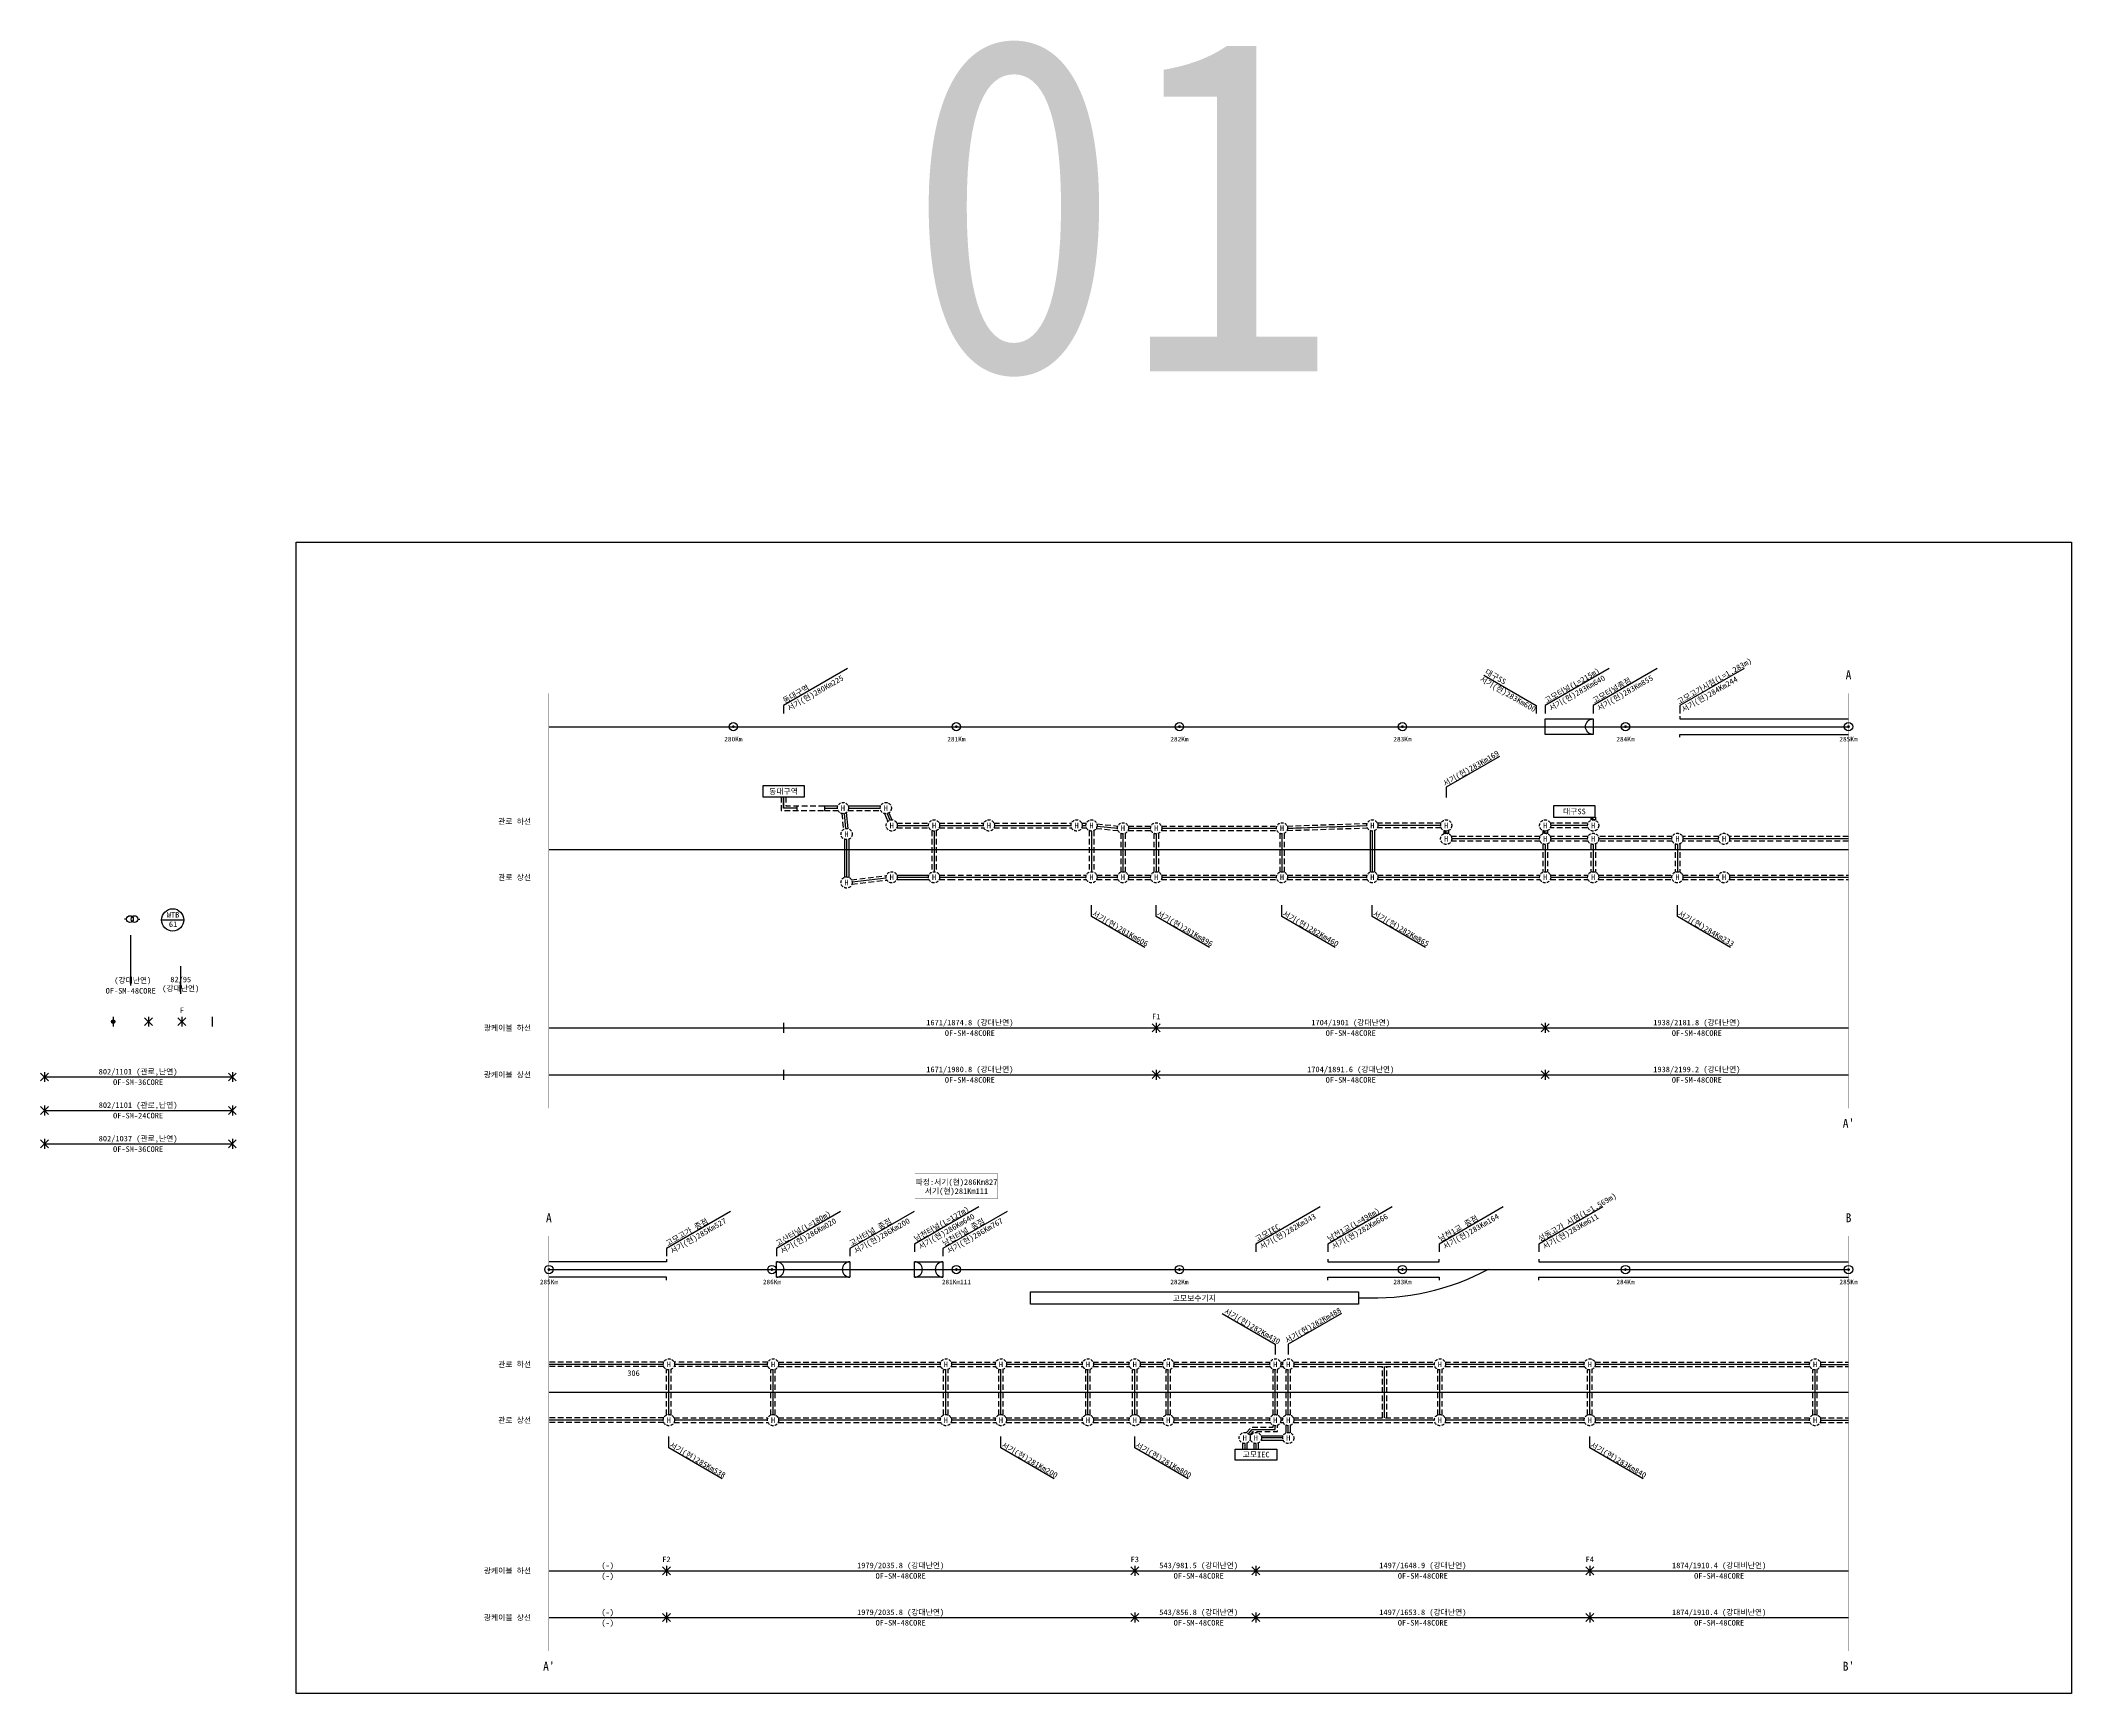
# Model space of a CAD drawing. Extents: x -115 to 796, y 0 to 741.
import ezdxf
from ezdxf.enums import TextEntityAlignment as Align

# ---------------------------------------------------------------- set-up
doc = ezdxf.new("R2010")
doc.units = 0
doc.header["$MEASUREMENT"] = 0
doc.linetypes.add('CENTER', pattern=[50.8, 31.75, -6.35, 6.35, -6.35])
doc.linetypes.add('HIDDEN', pattern=[0.375, 0.25, -0.125])
for name, color, linetype in [('TN-CABL', 4, 'Continuous'), ('TN-MACL', 6, 'Continuous'), ('TN-MACT', 6, 'Continuous'), ('TN-TABL-LIN1', 4, 'Continuous'), ('TN-TABL-LIN2', 1, 'Continuous'), ('TN-TABL-TEX2', 3, 'Continuous'), ('TN-TEXT', 3, 'Continuous'), ('TT-CABL', 4, 'Continuous'), ('TT-LEAL', 1, 'Continuous'), ('TT-LEAT', 3, 'Continuous'), ('TT-SYMB', 6, 'Continuous'), ('TX-BORD', 7, 'Continuous'), ('TX-PAPR', 2, 'Continuous'), ('TZ-BASE', 253, 'Continuous'), ('TZ-CABL', 4, 'Continuous'), ('TZ-LEAL', 253, 'Continuous'), ('TZ-LINE', 1, 'Continuous')]:
    doc.layers.add(name, color=color, linetype=linetype)
doc.layers.add('TX-LINE', color=6, linetype='Continuous', plot=False)
doc.styles.get("Standard").update_dxf_attribs({"font": 'GulimChe.ttf'})
doc.styles.add('SYMBTEXT', font='GulimChe.ttf')
doc.styles.add('굴림체', font='GulimChe.ttf')
doc.linetypes.add('TRACKS', pattern='A,3.81,[130,ltypeshp.shx,S=6.35,R=0,X=0,Y=0],3.81', length=7.62)
doc.linetypes.add('ZIGZAG', pattern='A,0.0001,-0.2,[131,ltypeshp.shx,S=0.2,R=0,X=-0.2,Y=0],-0.4,[131,ltypeshp.shx,S=0.2,R=180,X=0.2,Y=0],-0.2', length=0.8001)

# ---------------------------------------------------------------- blocks, each defined once
blk = doc.blocks.new('XX')
at = {"layer": 'TN-TABL-LIN1'}
for points in [[(-1.77, 1.77), (1.77, -1.77)], [(1.77, 1.77), (-1.77, -1.77)]]:
    blk.add_lwpolyline(points, dxfattribs=at)
blk = doc.blocks.new('TTTW101')
blk.add_line((-6, 0), (6, 0))
blk.add_circle((0, 0), 6)
at = {"style": 'SYMBTEXT'}
for tag, p in [('TTTW_TITLE_1', (0.2, 2.8)), ('TTTW_TITLE_2', (0.2, -2.3))]:
    blk.add_attdef(tag, text='', height=3, dxfattribs=at).set_placement(p, align=Align.MIDDLE_CENTER)

msp = doc.modelspace()

# ---------------------------------------------------------------- hatches: boundary and pattern name
at = {"layer": 'TN-TABL-LIN1'}
h = msp.add_hatch(color=256, dxfattribs=at)
edge = h.paths.add_edge_path()
edge.add_arc((-81.99, 301.07), 0.8, 0, 360)

# ---------------------------------------------------------------- linework, layer by layer
at = {"layer": 'TN-CABL', "linetype": 'ZIGZAG', "ltscale": 5}
for p, q in [((218.57, 401.79), (218.57, 396.79)), ((224.53, 396.79), (218.57, 396.79)), ((442.37, 114.47), (432.87, 114.47))]:
    msp.add_line(p, q, dxfattribs=at)
at = {"layer": 'TN-CABL', "linetype": 'ZIGZAG', "ltscale": 3}
for p, q in [((265.02, 394.36), (266.27, 391.37)), ((425.37, 111.97), (425.37, 109.47)), ((430.37, 111.97), (430.37, 109.47))]:
    msp.add_line(p, q, dxfattribs=at)
at = {"layer": 'TN-CABL', "linetype": 'ByBlock', "ltscale": 10, "flags": 128}
for points in [[(620.47, 437.99), (620.47, 436.74), (696.07, 436.74)], [(620.47, 428.59), (620.47, 429.84), (696.07, 429.84)], [(166.07, 194.67), (166.07, 193.42), (113.37, 193.42)], [(462.67, 194.67), (462.67, 193.42), (512.47, 193.42), (512.47, 194.67)], [(557.17, 194.67), (557.17, 193.42), (696.07, 193.42)], [(166.07, 185.27), (166.07, 186.52), (113.37, 186.52)], [(462.67, 185.27), (462.67, 186.52), (512.47, 186.52), (512.47, 185.27)], [(557.17, 185.27), (557.17, 186.52), (696.07, 186.52)]]:
    msp.add_lwpolyline(points, dxfattribs=at)
at = {"layer": 'TN-CABL', "linetype": 'ByBlock', "ltscale": 10}
for points in [[(560.07, 429.84), (560.07, 436.74)], [(560.07, 436.74), (581.57, 436.74), (581.57, 429.84)], [(581.57, 429.84), (560.07, 429.84)]]:
    msp.add_lwpolyline(points, dxfattribs=at)
msp.add_lwpolyline([(581.57, 429.84, -1), (581.57, 436.74)], format="xyb", dxfattribs=at)
at = {"layer": 'TN-CABL', "linetype": 'HIDDEN', "ltscale": 10, "flags": 128}
for points in [[(217.57, 401.85), (217.57, 395.79), (236.94, 395.79)], [(219.57, 401.85), (219.57, 397.79), (236.94, 397.79)], [(236.94, 397.79), (236.94, 395.79)], [(236.94, 395.79), (242.94, 395.79)], [(244.72, 394.34), (245.4, 387.19)], [(247.52, 395.79), (262.14, 395.79)], [(269.37, 390.01), (283.78, 390.01)], [(269.37, 388.01), (283.78, 388.01)], [(285.07, 386.72), (285.07, 368.08)], [(287.07, 386.72), (287.07, 368.08)], [(288.37, 390.01), (308.38, 390.01)], [(288.37, 388.01), (308.38, 388.01)], [(312.97, 390.01), (347.68, 390.01)], [(312.97, 389.01), (347.68, 389.01)], [(312.97, 388.01), (347.68, 388.01)], [(352.27, 390.01), (354.38, 390.01)], [(352.27, 388.01), (354.38, 388.01)], [(355.67, 386.72), (355.67, 368.08)], [(357.67, 386.72), (357.67, 368.08)], [(358.79, 387.67), (368.48, 386.76)], [(359.06, 389.75), (368.48, 388.76)], [(369.77, 385.47), (369.77, 368.08)], [(371.77, 385.47), (371.77, 368.08)], [(373.07, 388.76), (383.38, 388.76)], [(373.07, 387.76), (383.17, 387.76)], [(373.07, 386.76), (383.38, 386.76)], [(384.67, 385.47), (384.67, 368.08)], [(386.67, 385.47), (386.67, 368.08)], [(387.97, 388.76), (439.78, 388.76)], [(387.97, 386.76), (439.78, 386.76)], [(388.17, 387.76), (439.57, 387.76)], [(441.07, 385.47), (441.07, 368.08)], [(443.07, 385.47), (443.07, 368.08)], [(444.37, 388.76), (480.25, 389.93)], [(444.37, 386.76), (480.34, 387.89)], [(444.57, 387.76), (480.08, 388.93)], [(513.38, 390.01), (484.87, 390.01)], [(513.38, 388.01), (484.87, 388.01)], [(513.38, 389.01), (485.07, 389.01)], [(557.78, 384.01), (517.97, 384.01)], [(557.57, 383.01), (518.17, 383.01)], [(579.07, 390.01), (562.37, 390.01)], [(579.07, 388.01), (562.37, 388.01)], [(579.28, 384.01), (562.37, 384.01)], [(579.07, 383.01), (562.57, 383.01)], [(617.08, 384.01), (583.87, 384.01)], [(616.87, 383.01), (584.07, 383.01)], [(637.98, 384.01), (621.67, 384.01)], [(637.77, 383.01), (621.87, 383.01)], [(696.07, 384.01), (642.57, 384.01)], [(696.07, 383.01), (642.77, 383.01)], [(557.78, 382.01), (517.97, 382.01)], [(559.07, 380.72), (559.07, 368.08)], [(561.07, 380.72), (561.07, 368.08)], [(579.28, 382.01), (562.37, 382.01)], [(580.57, 380.72), (580.57, 368.08)], [(582.57, 380.72), (582.57, 368.08)], [(617.08, 382.01), (583.87, 382.01)], [(618.37, 380.72), (618.37, 368.08)], [(620.37, 380.72), (620.37, 368.08)], [(637.98, 382.01), (621.67, 382.01)], [(696.07, 382.01), (642.57, 382.01)], [(249, 364.71), (264.69, 366.52)], [(249.23, 362.72), (264.92, 364.53)], [(288.37, 366.79), (293.07, 366.79)], [(288.37, 364.79), (293.07, 364.79)], [(293.07, 366.79), (354.38, 366.79)], [(293.07, 365.79), (354.17, 365.79)], [(293.07, 364.79), (354.38, 364.79)], [(358.97, 366.79), (368.48, 366.79)], [(358.97, 364.79), (368.48, 364.79)], [(359.17, 365.79), (368.27, 365.79)], [(373.07, 366.79), (383.38, 366.79)], [(373.07, 364.79), (383.38, 364.79)], [(373.27, 365.79), (383.17, 365.79)], [(387.97, 366.79), (439.78, 366.79)], [(387.97, 364.79), (439.78, 364.79)], [(388.17, 365.79), (439.57, 365.79)], [(444.37, 366.79), (480.28, 366.79)], [(444.37, 364.79), (480.28, 364.79)], [(444.57, 365.79), (480.07, 365.79)], [(484.87, 366.79), (557.78, 366.79)], [(484.87, 364.79), (557.78, 364.79)], [(485.07, 365.79), (557.57, 365.79)], [(562.37, 366.79), (579.28, 366.79)], [(562.37, 364.79), (579.28, 364.79)], [(562.57, 365.79), (579.07, 365.79)], [(583.87, 366.79), (617.08, 366.79)], [(583.87, 364.79), (617.08, 364.79)], [(584.07, 365.79), (616.87, 365.79)], [(621.67, 366.79), (637.98, 366.79)], [(621.67, 364.79), (637.98, 364.79)], [(621.87, 365.79), (637.77, 365.79)], [(642.57, 366.79), (696.07, 366.79)], [(642.57, 364.79), (696.07, 364.79)], [(642.77, 365.79), (696.07, 365.79)], [(164.88, 148.47), (113.37, 148.47)], [(164.88, 146.47), (113.37, 146.47)], [(211.58, 148.47), (169.47, 148.47)], [(211.58, 146.47), (169.47, 146.47)], [(216.17, 148.47), (289.08, 148.47)], [(216.17, 146.47), (289.08, 146.47)], [(293.67, 148.47), (313.75, 148.47)], [(293.67, 146.47), (313.75, 146.47)], [(318.33, 148.47), (352.78, 148.47)], [(318.33, 146.47), (352.78, 146.47)], [(357.37, 148.47), (373.75, 148.47)], [(357.37, 146.47), (373.75, 146.47)], [(378.33, 148.47), (388.78, 148.47)], [(378.33, 146.47), (388.78, 146.47)], [(393.37, 148.47), (436.78, 148.47)], [(393.37, 146.47), (436.78, 146.47)], [(441.37, 148.47), (442.58, 148.47)], [(441.37, 146.47), (442.58, 146.47)], [(447.17, 148.47), (510.58, 148.47)], [(447.17, 146.47), (510.58, 146.47)], [(487.07, 123.47), (487.07, 146.47)], [(489.07, 123.47), (489.07, 146.47)], [(515.17, 148.47), (577.78, 148.47)], [(515.17, 146.47), (577.78, 146.47)], [(582.37, 148.47), (678.78, 148.47)], [(582.37, 146.47), (678.78, 146.47)], [(683.37, 148.47), (696.07, 148.47)], [(683.37, 146.47), (696.07, 146.47)], [(166.17, 124.76), (166.17, 145.18)], [(168.17, 124.76), (168.17, 145.18)], [(212.87, 124.76), (212.87, 145.18)], [(214.87, 124.76), (214.87, 145.18)], [(290.37, 124.76), (290.37, 145.18)], [(292.37, 124.76), (292.37, 145.18)], [(315.07, 124.76), (315.07, 145.18)], [(317.07, 124.76), (317.07, 145.18)], [(354.07, 124.76), (354.07, 145.18)], [(356.07, 124.76), (356.07, 145.18)], [(375.07, 124.76), (375.07, 145.18)], [(377.07, 124.76), (377.07, 145.18)], [(390.07, 124.76), (390.07, 145.18)], [(392.07, 124.76), (392.07, 145.18)], [(438.07, 124.76), (438.07, 145.18)], [(440.07, 124.76), (440.07, 145.18)], [(443.87, 124.76), (443.87, 145.18)], [(445.87, 124.76), (445.87, 145.18)], [(511.87, 124.76), (511.87, 145.18)], [(513.87, 124.76), (513.87, 145.18)], [(579.07, 124.76), (579.07, 145.18)], [(581.07, 124.76), (581.07, 145.18)], [(680.07, 124.76), (680.07, 145.18)], [(682.07, 124.76), (682.07, 145.18)], [(164.88, 123.47), (113.37, 123.47)], [(164.88, 121.47), (113.37, 121.47)], [(169.47, 123.47), (211.58, 123.47)], [(169.47, 121.47), (211.58, 121.47)], [(216.17, 123.47), (289.08, 123.47)], [(216.17, 121.47), (289.08, 121.47)], [(293.67, 123.47), (313.78, 123.47)], [(293.67, 121.47), (313.78, 121.47)], [(318.37, 123.47), (352.78, 123.47)], [(318.37, 121.47), (352.78, 121.47)], [(357.37, 123.47), (373.78, 123.47)], [(357.37, 121.47), (373.78, 121.47)], [(378.37, 123.47), (388.78, 123.47)], [(378.37, 121.47), (388.78, 121.47)], [(393.37, 123.47), (436.78, 123.47)], [(393.37, 121.47), (436.78, 121.47)], [(426.11, 116.86), (428.2, 119.3), (438.07, 119.3), (438.07, 120.18)], [(427.63, 115.56), (429.12, 117.3), (440.07, 117.3), (440.07, 120.18)], [(441.37, 123.47), (442.58, 123.47)], [(441.37, 121.47), (442.58, 121.47)], [(447.17, 123.47), (510.58, 123.47)], [(447.17, 121.47), (510.58, 121.47)], [(515.17, 123.47), (577.78, 123.47)], [(515.17, 121.47), (577.78, 121.47)], [(582.37, 123.47), (678.78, 123.47)], [(582.37, 121.47), (678.78, 121.47)], [(683.37, 123.47), (696.07, 123.47)], [(683.37, 121.47), (696.07, 121.47)]]:
    msp.add_lwpolyline(points, dxfattribs=at)
at = {"layer": 'TN-CABL', "linetype": 'ZIGZAG', "ltscale": 5}
for points in [[(236.94, 396.79), (242.73, 396.79)], [(245.71, 394.33), (246.35, 387.6)], [(247.73, 396.79), (261.93, 396.79)], [(246.84, 382.65), (246.84, 365.95)], [(269.58, 389.01), (283.57, 389.01)], [(286.07, 386.51), (286.07, 368.29)], [(312.97, 389.01), (347.68, 389.01)], [(356.67, 386.51), (356.67, 368.29)], [(370.77, 385.26), (370.77, 368.29)], [(373.07, 387.76), (383.17, 387.76)], [(385.67, 385.26), (385.67, 368.29)], [(388.17, 387.76), (439.57, 387.76)], [(442.07, 385.26), (442.07, 368.29)], [(444.57, 387.76), (480.08, 388.93)], [(482.57, 386.51), (482.57, 368.29)], [(513.38, 389.01), (485.07, 389.01)], [(557.57, 383.01), (518.17, 383.01)], [(579.07, 389.01), (562.57, 389.01)], [(579.07, 383.01), (562.57, 383.01)], [(616.87, 383.01), (584.07, 383.01)], [(637.77, 383.01), (621.87, 383.01)], [(696.07, 383.01), (642.77, 383.01)], [(560.07, 380.51), (560.07, 368.29)], [(581.57, 380.51), (581.57, 368.29)], [(619.37, 380.51), (619.37, 368.29)], [(249.32, 363.74), (264.6, 365.5)], [(293.07, 365.79), (354.17, 365.79)], [(359.17, 365.79), (368.27, 365.79)], [(373.27, 365.79), (383.17, 365.79)], [(388.17, 365.79), (439.57, 365.79)], [(444.57, 365.79), (480.07, 365.79)], [(485.07, 365.79), (557.57, 365.79)], [(562.57, 365.79), (579.07, 365.79)], [(584.07, 365.79), (616.87, 365.79)], [(621.87, 365.79), (637.77, 365.79)], [(642.77, 365.79), (696.07, 365.79)], [(488.07, 123.47), (488.07, 146.47)], [(167.17, 124.97), (167.17, 144.97)], [(213.87, 124.97), (213.87, 144.97)], [(291.37, 124.97), (291.37, 144.97)], [(316.07, 124.97), (316.07, 144.97)], [(355.07, 124.97), (355.07, 144.97)], [(376.07, 124.97), (376.07, 144.97)], [(391.07, 124.97), (391.07, 144.97)], [(439.07, 124.97), (439.07, 144.97)], [(444.87, 124.97), (444.87, 144.97)], [(512.87, 124.97), (512.87, 144.97)], [(580.07, 124.97), (580.07, 144.97)], [(681.07, 124.97), (681.07, 144.97)]]:
    msp.add_lwpolyline(points, dxfattribs=at)
at = {"layer": 'TN-CABL', "ltscale": 10, "flags": 128}
for points in [[(245.84, 382.86), (245.84, 365.74)], [(247.84, 382.86), (247.84, 365.74)], [(269.37, 364.79), (283.78, 364.79)]]:
    msp.add_lwpolyline(points, dxfattribs=at)
at = {"layer": 'TN-CABL', "linetype": 'ByBlock', "ltscale": 10, "flags": 128}
for points in [[(215.37, 193.42), (248.37, 193.42), (248.37, 186.52), (215.37, 186.52)], [(277.37, 193.42), (290.07, 193.42), (290.07, 186.52), (277.37, 186.52)]]:
    msp.add_lwpolyline(points, close=True, dxfattribs=at)
at = {"layer": 'TN-CABL', "linetype": 'ZIGZAG', "ltscale": 3}
msp.add_lwpolyline([(444.87, 116.97), (444.87, 119.97)], dxfattribs=at)
at = {"layer": 'TN-CABL', "linetype": 'ByBlock', "ltscale": 10}
for centre, start, end in [((215.37, 189.97), 270, 90), ((248.37, 189.97), 90, 270), ((277.37, 189.97), 270, 90), ((290.07, 189.97), 90, 270)]:
    msp.add_arc(centre, 3.45, start, end, dxfattribs=at)
at = {"layer": 'TN-MACL', "linetype": 'CENTER', "ltscale": 0.8, "const_width": 0.2}
for points in [[(113.37, 448.29), (113.37, 262.29)], [(696.07, 448.29), (696.07, 262.29)], [(113.37, 204.97), (113.37, 18.97)], [(696.07, 204.97), (696.07, 18.97)]]:
    msp.add_lwpolyline(points, dxfattribs=at)
at = {"layer": 'TN-TABL-LIN1', "linetype": 'HIDDEN', "ltscale": 5}
for centre in [(245.23, 396.79), (264.43, 396.79), (246.84, 385.15), (267.08, 389.01), (286.07, 389.01), (310.67, 389.01), (349.97, 389.01), (356.67, 389.01), (370.77, 387.76), (385.67, 387.76), (442.07, 387.76), (482.57, 389.01), (515.67, 389.01), (515.67, 383.01), (560.07, 389.01), (560.07, 383.01), (581.57, 389.01), (581.57, 383.01), (619.37, 383.01), (640.27, 383.01), (246.84, 363.45), (267.08, 365.79), (286.07, 365.79), (356.67, 365.79), (370.77, 365.79), (385.67, 365.79), (442.07, 365.79), (482.57, 365.79), (560.07, 365.79), (581.57, 365.79), (619.37, 365.79), (640.27, 365.79), (167.17, 147.47), (213.87, 147.47), (291.37, 147.47), (316.04, 147.47), (355.07, 147.47), (376.04, 147.47), (391.07, 147.47), (439.07, 147.47), (444.87, 147.47), (512.87, 147.47), (580.07, 147.47), (681.07, 147.47), (167.17, 122.47), (213.87, 122.47), (291.37, 122.47), (316.07, 122.47), (355.07, 122.47), (376.07, 122.47), (391.07, 122.47), (439.07, 122.47), (444.87, 122.47), (512.87, 122.47), (580.07, 122.47), (681.07, 122.47), (425.37, 114.47), (430.37, 114.47), (444.87, 114.47)]:
    msp.add_circle(centre, 2.5, dxfattribs=at)
at = {"layer": 'TN-TABL-LIN1'}
msp.add_circle((-81.99, 301.07), 0.8, dxfattribs=at)
at = {"layer": 'TN-TABL-LIN2'}
for points in [[(247.33, 459.33), (218.57, 442.73), (218.57, 439.23)], [(532.52, 456.33), (556.07, 442.73), (556.07, 439.23)], [(588.83, 459.33), (560.07, 442.73), (560.07, 439.23)], [(610.33, 459.33), (581.57, 442.73), (581.57, 439.23)], [(649.23, 459.33), (620.47, 442.73), (620.47, 439.23)], [(539.53, 419.96), (515.67, 406.18), (515.67, 401.51)], [(380.53, 334.38), (356.67, 348.16), (356.67, 353.29)], [(409.53, 334.38), (385.67, 348.16), (385.67, 353.29)], [(465.93, 334.38), (442.07, 348.16), (442.07, 353.29)], [(506.43, 334.38), (482.57, 348.16), (482.57, 353.29)], [(643.23, 334.38), (619.37, 348.16), (619.37, 353.29)], [(194.83, 216.01), (166.07, 199.41), (166.07, 195.91)], [(244.13, 216.01), (215.37, 199.41), (215.37, 195.91)], [(277.13, 216.01), (248.37, 199.41), (248.37, 195.91)], [(306.13, 218.01), (277.37, 201.41), (277.37, 197.91)], [(318.83, 216.01), (290.07, 199.41), (290.07, 195.91)], [(459.13, 218.01), (430.37, 201.41), (430.37, 197.91)], [(491.43, 218.01), (462.67, 201.41), (462.67, 197.91)], [(541.23, 218.01), (512.47, 201.41), (512.47, 197.91)], [(585.93, 218.01), (557.17, 201.41), (557.17, 197.91)], [(415.22, 170.3), (439.07, 156.53), (439.07, 151.85)], [(468.73, 170.3), (444.87, 156.53), (444.87, 151.85)], [(191.03, 96.21), (167.18, 109.99), (167.18, 115.12)], [(339.93, 96.21), (316.07, 109.99), (316.07, 115.12)], [(399.93, 96.21), (376.07, 109.99), (376.07, 115.12)], [(603.93, 96.21), (580.07, 109.99), (580.07, 115.12)]]:
    msp.add_lwpolyline(points, dxfattribs=at)
at = {"layer": 'TN-TABL-LIN2', "const_width": 0.625}
for points in [[(195.76, 433.29, 1), (196.39, 433.29, 1)], [(295.76, 433.29, 1), (296.39, 433.29, 1)], [(395.76, 433.29, 1), (396.39, 433.29, 1)], [(495.76, 433.29, 1), (496.39, 433.29, 1)], [(595.76, 433.29, 1), (596.39, 433.29, 1)], [(695.76, 433.29, 1), (696.39, 433.29, 1)], [(113.06, 189.97, 1), (113.69, 189.97, 1)], [(213.06, 189.97, 1), (213.69, 189.97, 1)], [(295.76, 189.97, 1), (296.39, 189.97, 1)], [(395.76, 189.97, 1), (396.39, 189.97, 1)], [(495.76, 189.97, 1), (496.39, 189.97, 1)], [(595.76, 189.97, 1), (596.39, 189.97, 1)], [(695.76, 189.97, 1), (696.39, 189.97, 1)]]:
    msp.add_lwpolyline(points, format="xyb", close=True, dxfattribs=at)
at = {"layer": 'TN-TABL-LIN2'}
for points in [[(209.24, 401.79), (227.91, 401.79), (227.91, 406.79), (209.24, 406.79)], [(563.85, 392.79), (582.53, 392.79), (582.53, 397.79), (563.85, 397.79)], [(421.12, 109.47), (439.8, 109.47), (439.8, 104.47), (421.12, 104.47)]]:
    msp.add_lwpolyline(points, close=True, dxfattribs=at)
for centre in [(196.07, 433.29), (296.07, 433.29), (396.07, 433.29), (496.07, 433.29), (596.07, 433.29), (696.07, 433.29), (113.37, 189.97), (213.37, 189.97), (296.07, 189.97), (396.07, 189.97), (496.07, 189.97), (596.07, 189.97), (696.07, 189.97)]:
    msp.add_circle(centre, 1.88, dxfattribs=at)
at = {"layer": 'TT-CABL', "linetype": 'TRACKS', "ltscale": 0.2}
for points in [[(288.57, 389.01), (308.17, 389.01)], [(352.47, 389.01), (354.17, 389.01)], [(359.16, 388.74), (368.48, 387.76)], [(269.58, 365.79), (283.57, 365.79)], [(288.57, 365.79), (293.07, 365.79)]]:
    msp.add_lwpolyline(points, dxfattribs=at)
at = {"layer": 'TT-LEAL'}
for points in [[(-75.95, 347.06), (-76.9, 347.06)], [(-70.95, 347.06), (-70, 347.06)]]:
    msp.add_lwpolyline(points, dxfattribs=at)
for centre in [(-74.45, 347.06), (-72.45, 347.06)]:
    msp.add_circle(centre, 1.5, dxfattribs=at)
at = {"layer": 'TT-LEAT', "ltscale": 0.5, "const_width": 0.1}
msp.add_lwpolyline([(277.5, 232.91), (314.65, 232.91), (314.65, 221.83), (277.5, 221.83)], close=True, dxfattribs=at)
at = {"layer": 'TT-LEAT', "linetype": 'CENTER', "ltscale": 0.5, "const_width": 0.1}
for points in [[(296.07, 221.83), (296.07, 216.91)], [(296.07, 197.52), (296.07, 173.02)]]:
    msp.add_lwpolyline(points, dxfattribs=at)
at = {"layer": 'TX-BORD'}
for p, q in [((-74.13, 317.23), (-74.13, 339.87)), ((-81.99, 303.29), (-81.99, 298.85)), ((-66.17, 303.29), (-66.17, 298.85)), ((-51.17, 303.29), (-51.17, 298.85)), ((-37.66, 303.29), (-37.66, 298.85)), ((218.57, 300.51), (218.57, 296.07)), ((385.67, 300.51), (385.67, 296.07)), ((560.07, 300.51), (560.07, 296.07)), ((-112.75, 278.5), (-112.75, 274.06)), ((-28.55, 278.5), (-28.55, 274.06)), ((218.57, 279.51), (218.57, 275.07)), ((385.67, 279.51), (385.67, 275.07)), ((560.07, 279.51), (560.07, 275.07)), ((-112.75, 263.5), (-112.75, 259.06)), ((-28.55, 263.5), (-28.55, 259.06)), ((-112.75, 248.5), (-112.75, 244.06)), ((-28.55, 248.5), (-28.55, 244.06)), ((166.07, 57.19), (166.07, 52.75)), ((376.07, 57.19), (376.07, 52.75)), ((430.37, 57.19), (430.37, 52.75)), ((580.07, 57.19), (580.07, 52.75)), ((166.07, 36.19), (166.07, 31.75)), ((376.07, 36.19), (376.07, 31.75)), ((430.37, 36.19), (430.37, 31.75)), ((580.07, 36.19), (580.07, 31.75))]:
    msp.add_line(p, q, dxfattribs=at)
msp.add_lwpolyline([(-51.69, 313.59), (-51.69, 325.91)], dxfattribs=at)
at = {"layer": 'TX-LINE'}
for points in [[(113.37, 298.29), (218.57, 298.29), (385.67, 298.29), (560.07, 298.29), (696.07, 298.29)], [(113.37, 277.29), (218.57, 277.29), (385.67, 277.29), (560.07, 277.29), (696.07, 277.29)], [(113.37, 54.97), (166.07, 54.97), (376.07, 54.97), (430.37, 54.97), (580.07, 54.97), (696.07, 54.97)], [(113.37, 33.97), (166.07, 33.97), (376.07, 33.97), (430.37, 33.97), (580.07, 33.97), (696.07, 33.97)]]:
    msp.add_lwpolyline(points, dxfattribs=at)
at = {"layer": 'TX-PAPR'}
msp.add_lwpolyline([(0, 516), (796, 516), (796, 0), (0, 0)], close=True, dxfattribs=at)
at = {"layer": 'TZ-BASE'}
for p, q in [((113.37, 378.29), (696.07, 378.29)), ((-112.75, 276.28), (-28.55, 276.28)), ((-112.75, 261.28), (-28.55, 261.28)), ((-112.75, 246.28), (-28.55, 246.28)), ((113.37, 134.97), (696.07, 134.97))]:
    msp.add_line(p, q, dxfattribs=at)
at = {"layer": 'TZ-CABL', "linetype": 'ByBlock'}
for p, q in [((218.57, 396.79), (218.57, 401.79)), ((224.53, 396.79), (218.57, 396.79))]:
    msp.add_line(p, q, dxfattribs=at)
at = {"layer": 'TZ-CABL'}
for points in [[(224.53, 397.79), (224.53, 395.79)], [(263.84, 394.36), (265.3, 390.76)], [(265.85, 394.73), (267.15, 391.51)], [(582.57, 392.72), (580.57, 392.01), (582.57, 391.74), (581.43, 391.5)], [(516.35, 386.6), (514.67, 386.01), (516.67, 385.74), (515.53, 385.5)], [(560.75, 386.6), (559.07, 386.01), (561.07, 385.74), (559.93, 385.5)], [(269.37, 366.79), (283.78, 366.79)], [(164.67, 147.47), (113.37, 147.47)], [(211.37, 147.47), (169.67, 147.47)], [(288.87, 147.47), (216.37, 147.47)], [(313.54, 147.47), (293.87, 147.47)], [(352.57, 147.47), (318.54, 147.47)], [(373.54, 147.47), (357.57, 147.47)], [(388.57, 147.47), (378.54, 147.47)], [(436.57, 147.47), (393.57, 147.47)], [(442.37, 147.47), (441.57, 147.47)], [(510.37, 147.47), (447.37, 147.47)], [(577.57, 147.47), (515.37, 147.47)], [(678.57, 147.47), (582.57, 147.47)], [(683.57, 147.47), (696.07, 147.47)], [(164.67, 122.47), (113.37, 122.47)], [(211.37, 122.47), (169.67, 122.47)], [(288.87, 122.47), (216.37, 122.47)], [(313.54, 122.47), (293.87, 122.47)], [(352.57, 122.47), (318.54, 122.47)], [(373.57, 122.47), (357.57, 122.47)], [(388.57, 122.47), (378.57, 122.47)], [(436.57, 122.47), (393.57, 122.47)], [(442.37, 122.47), (441.57, 122.47)], [(443.87, 116.76), (443.87, 120.18)], [(445.87, 116.76), (445.87, 120.18)], [(510.37, 122.47), (447.37, 122.47)], [(577.57, 122.47), (515.37, 122.47)], [(678.57, 122.47), (582.57, 122.47)], [(683.57, 122.47), (696.07, 122.47)], [(424.37, 112.18), (424.37, 109.47)], [(426.37, 112.18), (426.37, 109.47)], [(429.37, 112.18), (429.37, 109.47)], [(431.37, 112.18), (431.37, 109.47)], [(432.67, 115.47), (442.58, 115.47)], [(432.67, 113.47), (442.58, 113.47)]]:
    msp.add_lwpolyline(points, dxfattribs=at)
at = {"layer": 'TZ-CABL', "linetype": 'ByBlock'}
for points in [[(236.94, 397.79), (242.94, 397.79)], [(246.67, 394.75), (247.35, 387.6)], [(247.52, 397.79), (262.14, 397.79)], [(580.57, 392.79), (580.57, 391.51)], [(582.57, 392.79), (582.57, 391.51)], [(514.67, 386.72), (514.67, 385.3)], [(516.67, 386.72), (516.67, 385.3)], [(559.07, 386.72), (559.07, 385.3)], [(561.07, 386.72), (561.07, 385.3)]]:
    msp.add_lwpolyline(points, dxfattribs=at)
at = {"layer": 'TZ-CABL', "ltscale": 10, "flags": 128}
for points in [[(481.57, 386.72), (481.57, 368.08)], [(483.57, 386.72), (483.57, 368.08)]]:
    msp.add_lwpolyline(points, dxfattribs=at)
at = {"layer": 'TZ-CABL'}
msp.add_lwpolyline([(534.45, 189.97, -0.136531), (477.67, 177.21), (476.33, 177.21)], format="xyb", dxfattribs=at)
msp.add_lwpolyline([(329.31, 179.98), (476.33, 179.98), (476.33, 174.44), (329.31, 174.44)], close=True, dxfattribs=at)
at = {"layer": 'TZ-CABL', "linetype": 'ZIGZAG', "ltscale": 5}
for points in [[(164.67, 147.47), (113.37, 147.47)], [(211.37, 147.47), (169.67, 147.47)], [(288.87, 147.47), (216.37, 147.47)], [(313.54, 147.47), (293.87, 147.47)], [(352.57, 147.47), (318.54, 147.47)], [(373.54, 147.47), (357.57, 147.47)], [(388.57, 147.47), (378.54, 147.47)], [(436.57, 147.47), (393.57, 147.47)], [(442.37, 147.47), (441.57, 147.47)], [(510.37, 147.47), (447.37, 147.47)], [(577.57, 147.47), (515.37, 147.47)], [(678.57, 147.47), (582.57, 147.47)], [(683.57, 147.47), (696.07, 147.47)], [(164.67, 122.47), (113.37, 122.47)], [(211.37, 122.47), (169.67, 122.47)], [(288.87, 122.47), (216.37, 122.47)], [(313.54, 122.47), (293.87, 122.47)], [(352.57, 122.47), (318.54, 122.47)], [(373.57, 122.47), (357.57, 122.47)], [(388.57, 122.47), (378.57, 122.47)], [(436.57, 122.47), (393.57, 122.47)], [(427, 116.37), (428.66, 118.3), (439.07, 118.3), (439.07, 119.97)], [(442.37, 122.47), (441.57, 122.47)], [(510.37, 122.47), (447.37, 122.47)], [(577.57, 122.47), (515.37, 122.47)], [(678.57, 122.47), (582.57, 122.47)], [(683.57, 122.47), (696.07, 122.47)]]:
    msp.add_lwpolyline(points, dxfattribs=at)
at = {"layer": 'TZ-LEAL'}
for points in [[(113.37, 298.29), (696.07, 298.29)], [(113.37, 277.29), (696.07, 277.29)], [(113.37, 54.97), (696.07, 54.97)], [(113.37, 33.97), (696.07, 33.97)]]:
    msp.add_lwpolyline(points, dxfattribs=at)
at = {"layer": 'TZ-LINE', "flags": 128}
for points in [[(113.37, 433.29), (696.07, 433.29)], [(113.37, 189.97), (696.07, 189.97)]]:
    msp.add_lwpolyline(points, dxfattribs=at)

# ---------------------------------------------------------------- block references
at = {"layer": 'TN-TABL-LIN1'}
for p in [(-66.17, 301.07), (-51.17, 301.07), (385.67, 298.29), (560.07, 298.29), (-112.75, 276.28), (-28.55, 276.28), (385.67, 277.29), (560.07, 277.29), (-112.75, 261.28), (-28.55, 261.28), (-112.75, 246.28), (-28.55, 246.28), (166.07, 54.97), (376.07, 54.97), (430.37, 54.97), (580.07, 54.97), (166.07, 33.97), (376.07, 33.97), (430.37, 33.97), (580.07, 33.97)]:
    msp.add_blockref('XX', p, dxfattribs=at)
at = {"layer": 'TT-SYMB', "xscale": 0.8333333333333712, "yscale": 0.8333333333333712, "zscale": 0.8333333333333712}
msp.add_blockref('TTTW101', (-55.29, 346.67), dxfattribs=at).add_auto_attribs({'TTTW_TITLE_1': 'WTB', 'TTTW_TITLE_2': '61'})

# ---------------------------------------------------------------- texts
at = {"layer": 'TN-MACT'}
for s, p in [('A', (696.07, 453.29)), ("A'", (696.07, 252.29)), ('A', (113.37, 209.97)), ('B', (696.07, 209.97)), ("A'", (113.37, 8.97)), ("B'", (696.07, 8.97))]:
    msp.add_text(s, height=4, dxfattribs=at).set_placement(p, align=Align.BOTTOM_CENTER)
at = {"layer": 'TN-TABL-LIN1', "linetype": 'HIDDEN', "ltscale": 5}
for p in [(245.23, 396.79), (264.43, 396.79), (246.84, 385.15), (267.08, 389.01), (286.07, 389.01), (310.67, 389.01), (349.97, 389.01), (356.67, 389.01), (370.77, 387.76), (385.67, 387.76), (442.07, 387.76), (482.57, 389.01), (515.67, 389.01), (515.67, 383.01), (560.07, 389.01), (560.07, 383.01), (581.57, 389.01), (581.57, 383.01), (619.37, 383.01), (640.27, 383.01), (246.84, 363.45), (267.08, 365.79), (286.07, 365.79), (356.67, 365.79), (370.77, 365.79), (385.67, 365.79), (442.07, 365.79), (482.57, 365.79), (560.07, 365.79), (581.57, 365.79), (619.37, 365.79), (640.27, 365.79), (167.17, 147.47), (213.87, 147.47), (291.37, 147.47), (316.04, 147.47), (355.07, 147.47), (376.04, 147.47), (391.07, 147.47), (439.07, 147.47), (444.87, 147.47), (512.87, 147.47), (580.07, 147.47), (681.07, 147.47), (167.17, 122.47), (213.87, 122.47), (291.37, 122.47), (316.07, 122.47), (355.07, 122.47), (376.07, 122.47), (391.07, 122.47), (439.07, 122.47), (444.87, 122.47), (512.87, 122.47), (580.07, 122.47), (681.07, 122.47), (425.37, 114.47), (430.37, 114.47), (444.87, 114.47)]:
    msp.add_text('H', height=2.5, dxfattribs=at).set_placement(p, align=Align.MIDDLE)
at = {"layer": 'TN-TABL-TEX2'}
for s, p in [('파정:서기(현)286Km827', (296.13, 229.02)), ('서기(현)281Km111', (296.11, 224.99)), ('고모보수기지', (402.77, 177.21)), ('306', (151.33, 143.52))]:
    msp.add_text(s, height=2.5, dxfattribs=at).set_placement(p, align=Align.MIDDLE)
at = {"layer": 'TN-TEXT'}
for s, rotation, p in [('서기(현)283Km600', 330, (530.47, 453.89)), ('대구SS', 330, (532.83, 457.15)), ('고모터널(L=215m)', 30, (560.69, 443.66)), ('고모터널종점', 30, (582.19, 443.66)), ('고모고가시점(L=1,283m)', 30, (620.13, 443.11)), ('동대구역', 30, (219.19, 443.66)), ('서기(현)280Km225', 30, (221.19, 440.2)), ('서기(현)283Km640', 30, (562.69, 440.2)), ('서기(현)283Km855', 30, (584.19, 440.2)), ('서기(현)284Km244', 30, (622.13, 439.65)), ('서기(현)283Km169', 30, (515.13, 406.45)), ('서기(현)281Km606', 330, (356.63, 348.76)), ('서기(현)281Km896', 330, (385.63, 348.76)), ('서기(현)282Km460', 330, (442.03, 348.76)), ('서기(현)282Km865', 330, (482.53, 348.76)), ('서기(현)284Km233', 330, (619.33, 348.76)), ('성동고가 시점(L=1,569m)', 30, (557.79, 202.35)), ('고모고가 종점', 30, (166.69, 200.35)), ('서기(현)285Km527', 30, (168.69, 196.88)), ('고산터널(L=180m)', 30, (215.99, 200.35)), ('서기(현)286Km020', 30, (217.99, 196.88)), ('고산터널 종점', 30, (248.99, 200.35)), ('서기(현)286Km200', 30, (250.99, 196.88)), ('남천터널(L=127m)', 30, (277.99, 202.35)), ('서기(현)286Km640', 30, (279.99, 198.88)), ('남천터널 종점', 30, (290.69, 200.35)), ('서기(현)286Km767', 30, (292.69, 196.88)), ('고모IEC', 30, (430.99, 202.35)), ('서기(현)282Km343', 30, (432.99, 198.88)), ('남천1교(L=498m)', 30, (463.29, 202.35)), ('서기(현)282Km666', 30, (465.29, 198.88)), ('남천1교 종점', 30, (513.09, 202.35)), ('서기(현)283Km164', 30, (515.09, 198.88)), ('서기(현)283Km611', 30, (559.79, 198.88)), ('서기(현)282Km430', 330, (415.84, 170.52)), ('서기(현)282Km488', 30, (444.33, 156.79)), ('서기(현)285Km538', 330, (167.14, 110.59)), ('서기(현)281Km200', 330, (316.03, 110.59)), ('서기(현)281Km800', 330, (376.03, 110.59)), ('서기(현)283Km840', 330, (580.03, 110.59))]:
    msp.add_text(s, height=2.5, rotation=rotation, dxfattribs=at).set_placement(p)
for s, height, p in [('280Km', 2.083, (196.07, 427.72)), ('281Km', 2.083, (296.07, 427.72)), ('282Km', 2.083, (396.07, 427.72)), ('283Km', 2.083, (496.07, 427.72)), ('284Km', 2.083, (596.07, 427.72)), ('285Km', 2.083, (696.07, 427.72)), ('동대구역', 2.5, (218.57, 404.29)), ('대구SS', 2.5, (573.19, 395.29)), ('285Km', 2.083, (113.37, 184.4)), ('286Km', 2.083, (213.37, 184.4)), ('281Km111', 2.083, (296.07, 184.4)), ('282Km', 2.083, (396.07, 184.4)), ('283Km', 2.083, (496.07, 184.4)), ('284Km', 2.083, (596.07, 184.4)), ('285Km', 2.083, (696.07, 184.4)), ('고모IEC', 2.5, (430.46, 107.04))]:
    msp.add_text(s, height=height, dxfattribs=at).set_placement(p, align=Align.MIDDLE_CENTER)
for s, p in [('관로 하선', (105.38, 390.79)), ('관로 상선', (105.38, 365.79)), ('광케이블 하선', (105.38, 298.29)), ('광케이블 상선', (105.38, 277.29)), ('관로 하선', (105.38, 147.47)), ('관로 상선', (105.38, 122.47)), ('광케이블 하선', (105.38, 54.97)), ('광케이블 상선', (105.38, 33.97))]:
    msp.add_text(s, height=2.5, rotation=360, dxfattribs=at).set_placement(p, align=Align.MIDDLE_RIGHT)
at = {"layer": 'TN-TEXT', "style": '굴림체'}
for s, p in [(' (강대난연)', (-74.13, 320.87)), ('82/95', (-51.69, 321.23)), ('OF-SM-48CORE', (-74.13, 316.15)), ('(강대난연)', (-51.69, 317.23)), ('1671/1874.8 (강대난연)', (302.12, 301.93)), ('1704/1901 (강대난연)', (472.87, 301.93)), ('1938/2181.8 (강대난연)', (628.07, 301.93)), ('OF-SM-48CORE', (302.12, 297.21)), ('OF-SM-48CORE', (472.87, 297.21)), ('OF-SM-48CORE', (628.07, 297.21)), ('802/1101 (관로,난연)', (-70.81, 279.92)), ('OF-SM-36CORE', (-70.81, 275.2)), ('1671/1980.8 (강대난연)', (302.12, 280.93)), ('OF-SM-48CORE', (302.12, 276.21)), ('1704/1891.6 (강대난연)', (472.87, 280.93)), ('OF-SM-48CORE', (472.87, 276.21)), ('1938/2199.2 (강대난연)', (628.07, 280.93)), ('OF-SM-48CORE', (628.07, 276.21)), ('802/1101 (관로,난연)', (-70.81, 264.92)), ('OF-SM-24CORE', (-70.81, 260.2)), ('802/1037 (관로,난연)', (-70.81, 249.92)), ('OF-SM-36CORE', (-70.81, 245.2)), ('(-)', (139.72, 58.61)), ('1979/2035.8 (강대난연)', (271.07, 58.61)), ('543/981.5 (강대난연)', (404.72, 58.61)), ('1497/1648.9 (강대난연)', (505.22, 58.61)), ('1874/1910.4 (강대비난연)', (638.07, 58.61)), ('(-)', (139.72, 53.89)), ('OF-SM-48CORE', (271.07, 53.89)), ('OF-SM-48CORE', (404.72, 53.89)), ('OF-SM-48CORE', (505.22, 53.89)), ('OF-SM-48CORE', (638.07, 53.89)), ('(-)', (139.72, 37.61)), ('1979/2035.8 (강대난연)', (271.07, 37.61)), ('543/856.8 (강대난연)', (404.72, 37.61)), ('1497/1653.8 (강대난연)', (505.22, 37.61)), ('1874/1910.4 (강대비난연)', (638.07, 37.61)), ('(-)', (139.72, 32.89)), ('OF-SM-48CORE', (271.07, 32.89)), ('OF-SM-48CORE', (404.72, 32.89)), ('OF-SM-48CORE', (505.22, 32.89)), ('OF-SM-48CORE', (638.07, 32.89))]:
    msp.add_text(s, height=2.5, dxfattribs=at).set_placement(p, align=Align.TOP_CENTER)
for s, p in [('F', (-51.17, 306.16)), ('F1', (385.67, 303.37)), ('F2', (166.07, 60.06)), ('F3', (376.07, 60.06)), ('F4', (580.07, 60.06))]:
    msp.add_text(s, height=2.5, dxfattribs=at).set_placement(p, align=Align.MIDDLE_CENTER)
at = {"layer": 'TX-PAPR'}
msp.add_text('01', height=150, dxfattribs=at).set_placement((370.33, 666.39), align=Align.MIDDLE)

doc.saveas('drawing.dxf')
